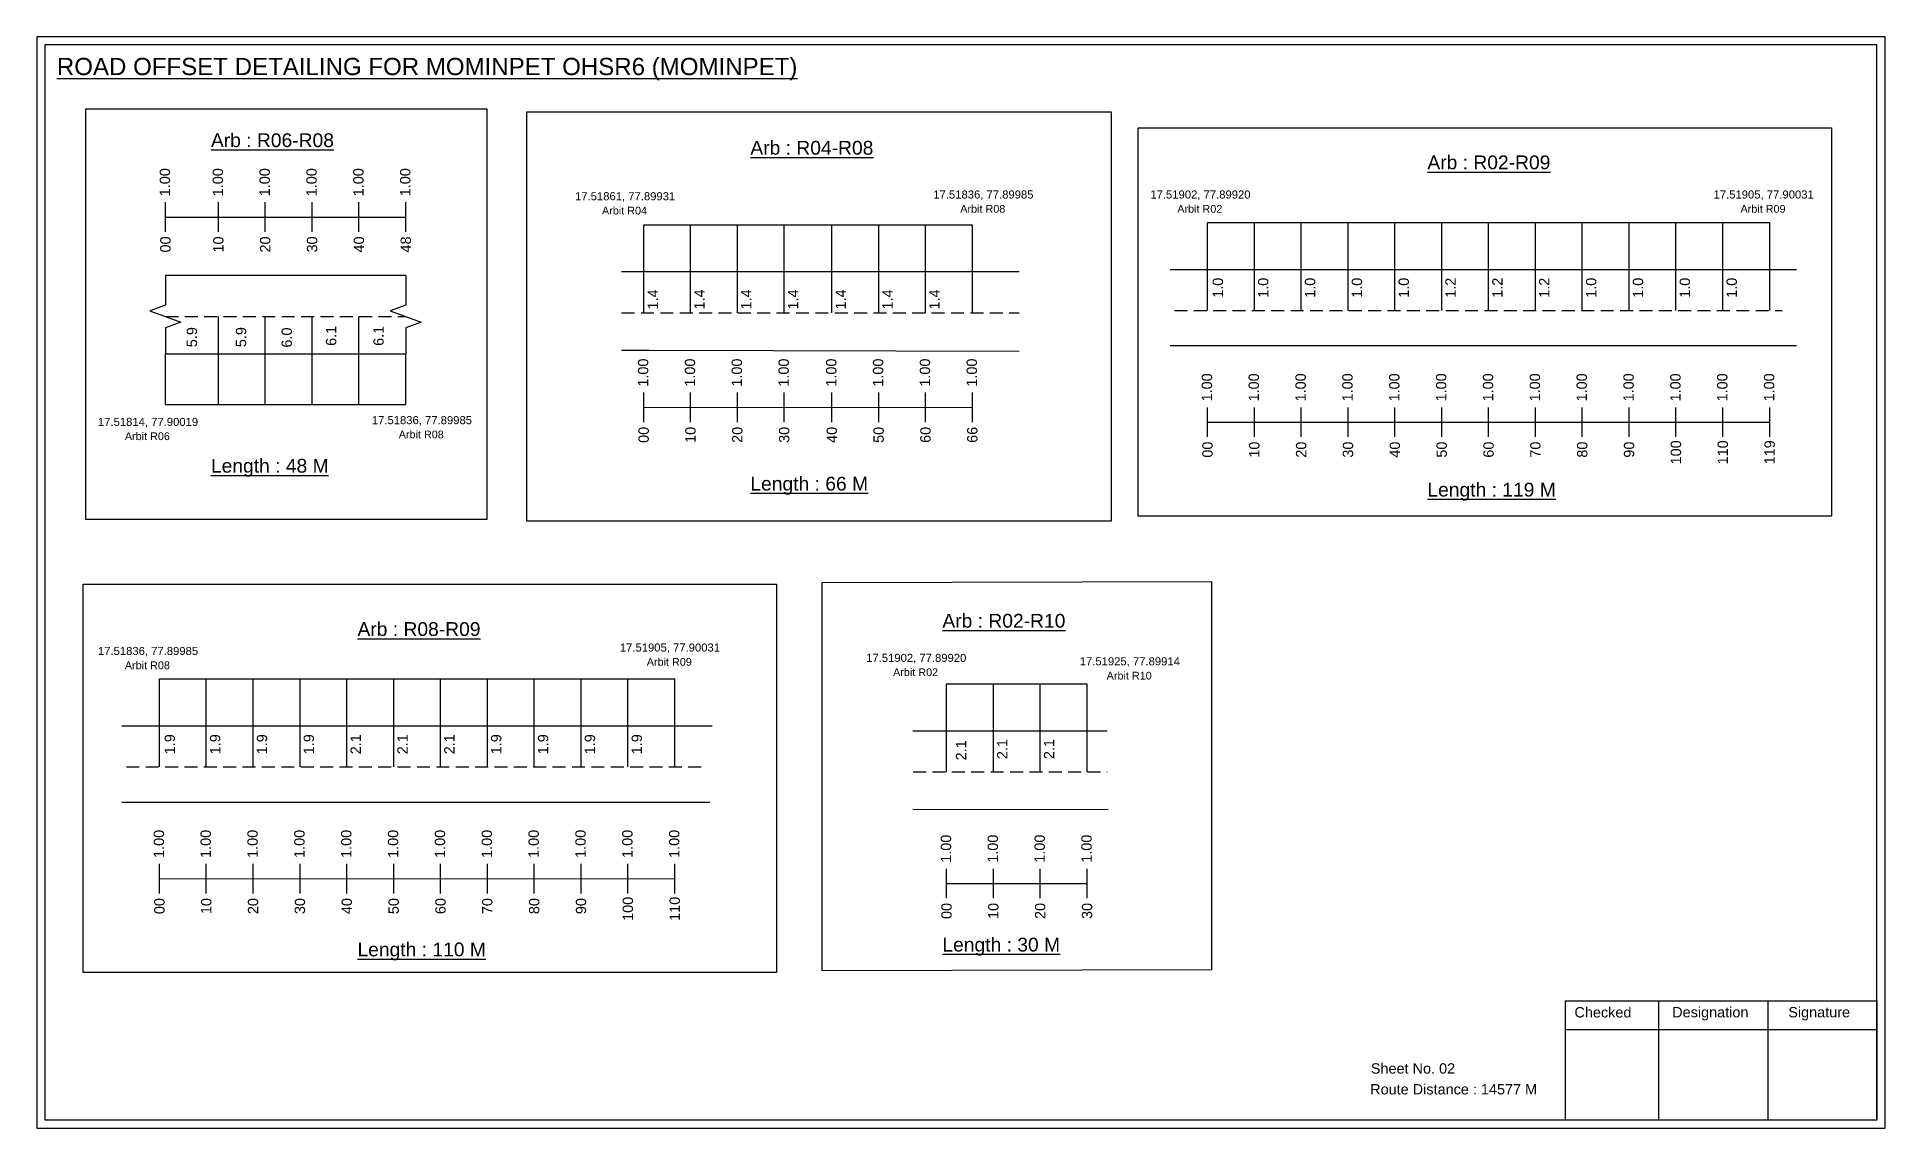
# Model space of a CAD drawing. Header units: inches. Extents: x 777 to 9331, y 1229 to 5049.
# Drawn here: x 3792 to 4328, y 1338 to 1655 of the extents above; entities that cross this region are included whole.
import ezdxf

# ---------------------------------------------------------------- set-up
doc = ezdxf.new("R2010")
doc.units = ezdxf.units.IN
doc.header["$MEASUREMENT"] = 0
doc.linetypes.add('DASHED2', pattern=[0.375, 0.25, -0.125])
doc.layers.add('PDF_Geometry', color=7, linetype='Continuous')
doc.layers.add('PDF_Text', color=5, linetype='Continuous')
doc.styles.add('PDF Arial', font='arial.ttf')
doc.styles.get("Standard").update_dxf_attribs({"font": 'arial.ttf'})

msp = doc.modelspace()

# ---------------------------------------------------------------- texts
at = {"color": 242, "true_color": 0xcd2027}
for s, height, p in [('%%UROAD OFFSET DETAILING FOR MOMINPET OHSR6 (MOMINPET)', 5, (3797.58, 1643.77)), ('%%UArb : R06-R08', 4, (3842.3, 1622.87)), ('%%UArb : R04-R08', 4, (3998.89, 1620.67)), ('%%UArb : R02-R09', 4, (4195.42, 1616.44)), ('%%ULength : 48 M', 4, (3842.3, 1528.37)), ('%%ULength : 66 M', 4, (3998.89, 1523.17)), ('%%ULength : 119 M', 4, (4195.42, 1521.44)), ('%%UArb : R02-R10', 4, (4054.63, 1483.37)), ('%%UArb : R08-R09', 4, (3884.84, 1480.97)), ('%%ULength : 110 M', 4, (3884.84, 1387.97)), ('%%ULength : 30 M', 4, (4054.63, 1389.37))]:
    msp.add_text(s, height=height, dxfattribs=at).set_placement(p)
at = {"color": 217, "true_color": 0x93278f}
for s, p in [('1.00', (3830.43, 1608.59)), ('1.00', (3845.8, 1608.59)), ('1.00', (3859.4, 1608.59)), ('1.00', (3873, 1608.59)), ('1.00', (3886.6, 1608.59)), ('1.00', (3900.2, 1608.59)), ('00', (3830.58, 1592.27)), ('10', (3845.95, 1592.27)), ('20', (3859.55, 1592.27)), ('30', (3873.15, 1592.27)), ('40', (3886.75, 1592.27)), ('48', (3900.35, 1592.27)), ('1.00', (3969.25, 1553.33)), ('1.00', (3982.85, 1553.33)), ('1.00', (3996.45, 1553.33)), ('1.00', (4010.05, 1553.33)), ('1.00', (4023.87, 1553.33)), ('1.00', (4037.47, 1553.33)), ('1.00', (4051.07, 1553.33)), ('1.00', (4064.67, 1553.33)), ('1.00', (4132.92, 1549.04)), ('1.00', (4146.52, 1549.04)), ('1.00', (4160.12, 1549.04)), ('1.00', (4173.72, 1549.04)), ('1.00', (4187.32, 1549.04)), ('1.00', (4200.92, 1549.04)), ('1.00', (4214.52, 1549.04)), ('1.00', (4228.12, 1549.04)), ('1.00', (4241.72, 1549.04)), ('1.00', (4255.32, 1549.04)), ('1.00', (4268.92, 1549.04)), ('1.00', (4282.52, 1549.04)), ('1.00', (4296.12, 1549.04)), ('00', (3969.4, 1537.01)), ('10', (3983, 1537.01)), ('20', (3996.6, 1537.01)), ('30', (4010.2, 1537.01)), ('40', (4024.02, 1537.01)), ('50', (4037.62, 1537.01)), ('60', (4051.22, 1537.01)), ('66', (4064.82, 1537.01)), ('00', (4133.07, 1532.72)), ('10', (4146.67, 1532.72)), ('20', (4160.27, 1532.72)), ('30', (4173.87, 1532.72)), ('40', (4187.47, 1532.72)), ('50', (4201.07, 1532.72)), ('60', (4214.67, 1532.72)), ('70', (4228.27, 1532.72)), ('80', (4241.87, 1532.72)), ('90', (4255.47, 1532.72)), ('100', (4269.07, 1530.76)), ('110', (4282.67, 1530.76)), ('119', (4296.27, 1530.77)), ('1.00', (3828.68, 1416.54)), ('1.00', (3842.28, 1416.54)), ('1.00', (3855.88, 1416.54)), ('1.00', (3869.48, 1416.54)), ('1.00', (3883.08, 1416.54)), ('1.00', (3896.68, 1416.54)), ('1.00', (3910.28, 1416.54)), ('1.00', (3923.88, 1416.54)), ('1.00', (3937.48, 1416.54)), ('1.00', (3951.08, 1416.54)), ('1.00', (3964.68, 1416.54)), ('1.00', (3978.28, 1416.54)), ('1.00', (4057.17, 1415.13)), ('1.00', (4070.77, 1415.13)), ('1.00', (4084.37, 1415.13)), ('1.00', (4097.97, 1415.13)), ('00', (3828.83, 1400.22)), ('10', (3842.43, 1400.22)), ('20', (3856.03, 1400.22)), ('30', (3869.63, 1400.22)), ('40', (3883.23, 1400.22)), ('50', (3896.83, 1400.22)), ('60', (3910.43, 1400.22)), ('70', (3924.03, 1400.22)), ('80', (3937.63, 1400.22)), ('90', (3951.23, 1400.22)), ('100', (3964.83, 1398.26)), ('110', (3978.43, 1398.26)), ('00', (4057.32, 1398.81)), ('10', (4070.92, 1398.81)), ('20', (4084.52, 1398.81)), ('30', (4098.12, 1398.81))]:
    msp.add_text(s, height=3, rotation=90, dxfattribs=at).set_placement(p)
at = {"color": 5}
for s, height, p in [('17.51861, 77.89931', 2.34, (3948, 1607.44)), ('17.51836, 77.89985', 2.34, (4052, 1607.94)), ('17.51902, 77.89920', 2.34, (4115, 1607.94)), ('17.51905, 77.90031', 2.34, (4278.5, 1607.94)), ('Arbit R04', 2.246, (3955.82, 1603.32)), ('Arbit R08', 2.246, (4059.82, 1603.82)), ('Arbit R02', 2.246, (4122.82, 1603.82)), ('Arbit R09', 2.246, (4286.32, 1603.82)), ('17.51814, 77.90019', 2.34, (3809.5, 1541.94)), ('Arbit R06', 2.246, (3817.32, 1537.82)), ('17.51836, 77.89985', 2.34, (3889, 1542.44)), ('Arbit R08', 2.246, (3896.82, 1538.32)), ('17.51836, 77.89985', 2.34, (3809.5, 1475.44)), ('17.51905, 77.90031', 2.34, (3961, 1476.44)), ('17.51902, 77.89920', 2.34, (4032.5, 1473.44)), ('Arbit R08', 2.246, (3817.32, 1471.32)), ('Arbit R09', 2.246, (3968.82, 1472.32)), ('Arbit R02', 2.246, (4040.32, 1469.32)), ('17.51925, 77.89914', 2.34, (4094.5, 1472.44)), ('Arbit R10', 2.246, (4102.32, 1468.32))]:
    msp.add_text(s, height=height, dxfattribs=at).set_placement(p)
for s, p in [('1.0', (4136.1, 1579.12)), ('1.0', (4149.26, 1579.12)), ('1.0', (4162.86, 1579.12)), ('1.0', (4176.46, 1579.12)), ('1.0', (4190.06, 1579.12)), ('1.2', (4203.66, 1579.12)), ('1.2', (4217.26, 1579.12)), ('1.2', (4230.86, 1579.12)), ('1.0', (4244.46, 1579.12)), ('1.0', (4258.06, 1579.12)), ('1.0', (4271.66, 1579.12)), ('1.0', (4285.26, 1579.12)), ('1.4', (3972.1, 1575.73)), ('1.4', (3985.59, 1575.73)), ('1.4', (3999.19, 1575.73)), ('1.4', (4012.79, 1575.73)), ('1.4', (4026.61, 1575.73)), ('1.4', (4040.21, 1575.73)), ('1.4', (4053.81, 1575.73)), ('5.9', (3838.26, 1564.79)), ('5.9', (3852.53, 1564.79)), ('6.0', (3865.79, 1564.67)), ('6.1', (3878.68, 1565.17)), ('6.1', (3892.45, 1565.17)), ('1.9', (3831.86, 1446.62)), ('1.9', (3845.02, 1446.62)), ('1.9', (3858.62, 1446.62)), ('1.9', (3872.22, 1446.62)), ('2.1', (3885.82, 1446.62)), ('2.1', (3899.42, 1446.62)), ('2.1', (3913.02, 1446.62)), ('1.9', (3926.62, 1446.62)), ('1.9', (3940.22, 1446.62)), ('1.9', (3953.82, 1446.62)), ('1.9', (3967.42, 1446.62)), ('2.1', (4061.56, 1444.84)), ('2.1', (4073.51, 1445.21)), ('2.1', (4087.11, 1445.21))]:
    msp.add_text(s, height=3, rotation=90).set_placement(p)
for s, p in [('Sheet No. 02', (4179.01, 1353.93)), ('Route Distance : 14577 M', (4178.82, 1347.88))]:
    msp.add_text(s, height=3).set_placement(p)
at = {"layer": 'PDF_Text', "color": 7, "attachment_point": 7, "style": 'PDF Arial'}
for s, insert, char_height in [('Checked', (4238.12, 1370.18), 3.001), ('Designation', (4266.49, 1369.35), 3.0006), ('Signature', (4300.18, 1369.35), 3.001)]:
    msp.add_mtext(s, dxfattribs=dict(at, insert=insert, char_height=char_height))

# ---------------------------------------------------------------- linework, layer by layer
at = {"color": 217, "true_color": 0x93278f}
for p, q in [((3829.1, 1598.3), (3829.1, 1606.85)), ((3844.47, 1598.3), (3844.47, 1606.85)), ((3858.07, 1598.3), (3858.07, 1606.85)), ((3871.67, 1598.3), (3871.67, 1606.85)), ((3885.27, 1598.3), (3885.27, 1606.85)), ((3898.87, 1598.3), (3898.87, 1606.85)), ((3829.1, 1602.56), (3898.87, 1602.56)), ((3967.93, 1543.04), (3967.93, 1551.6)), ((3981.53, 1543.04), (3981.53, 1551.6)), ((3995.13, 1543.04), (3995.13, 1551.6)), ((4008.73, 1543.04), (4008.73, 1551.6)), ((4022.54, 1543.04), (4022.54, 1551.6)), ((4036.14, 1543.04), (4036.14, 1551.6)), ((4049.74, 1543.04), (4049.74, 1551.6)), ((4063.34, 1543.04), (4063.34, 1551.6)), ((3967.93, 1547.31), (4063.34, 1547.37)), ((4131.59, 1538.74), (4131.59, 1547.3)), ((4145.19, 1538.74), (4145.19, 1547.3)), ((4158.79, 1538.74), (4158.79, 1547.3)), ((4172.39, 1538.74), (4172.39, 1547.3)), ((4185.99, 1538.74), (4185.99, 1547.3)), ((4199.59, 1538.74), (4199.59, 1547.3)), ((4213.19, 1538.74), (4213.19, 1547.3)), ((4226.79, 1538.74), (4226.79, 1547.3)), ((4240.39, 1538.74), (4240.39, 1547.3)), ((4253.99, 1538.74), (4253.99, 1547.3)), ((4267.59, 1538.74), (4267.59, 1547.3)), ((4281.19, 1538.74), (4281.19, 1547.3)), ((4294.79, 1538.74), (4294.79, 1547.3)), ((4131.59, 1543.01), (4294.79, 1543.04)), ((3827.36, 1406.24), (3827.36, 1414.8)), ((3840.96, 1406.24), (3840.96, 1414.8)), ((3854.56, 1406.24), (3854.56, 1414.8)), ((3868.16, 1406.24), (3868.16, 1414.8)), ((3881.76, 1406.24), (3881.76, 1414.8)), ((3895.36, 1406.24), (3895.36, 1414.8)), ((3908.96, 1406.24), (3908.96, 1414.8)), ((3922.56, 1406.24), (3922.56, 1414.8)), ((3936.16, 1406.24), (3936.16, 1414.8)), ((3949.76, 1406.24), (3949.76, 1414.8)), ((3963.36, 1406.24), (3963.36, 1414.8)), ((3976.96, 1406.24), (3976.96, 1414.8)), ((4055.85, 1404.83), (4055.85, 1413.39)), ((4069.45, 1404.83), (4069.45, 1413.39)), ((4083.05, 1404.83), (4083.05, 1413.39)), ((4096.65, 1404.83), (4096.65, 1413.39)), ((3827.36, 1410.51), (3976.96, 1410.54)), ((4055.85, 1409.1), (4096.65, 1409.11))]:
    msp.add_line(p, q, dxfattribs=at)
at = {"color": 5}
for p, q in [((3967.93, 1600.27), (4063.34, 1600.27)), ((4131.59, 1600.98), (4294.79, 1600.98)), ((3829.1, 1548.15), (3898.87, 1548.15)), ((3827.36, 1468.48), (3976.96, 1468.48)), ((4055.85, 1467.07), (4096.65, 1467.07))]:
    msp.add_line(p, q, dxfattribs=at)
for p, q in [((3967.93, 1574.73), (3967.93, 1600.27)), ((3981.53, 1574.73), (3981.53, 1600.27)), ((3995.13, 1574.73), (3995.13, 1600.27)), ((4008.73, 1574.73), (4008.73, 1600.27)), ((4022.54, 1574.73), (4022.54, 1600.27)), ((4036.14, 1574.73), (4036.14, 1600.27)), ((4049.74, 1574.73), (4049.74, 1600.27)), ((4063.34, 1574.73), (4063.34, 1600.27)), ((4131.59, 1575.44), (4131.59, 1600.98)), ((4145.19, 1575.44), (4145.19, 1600.98)), ((4158.79, 1575.44), (4158.79, 1600.98)), ((4172.39, 1575.44), (4172.39, 1600.98)), ((4185.99, 1575.44), (4185.99, 1600.98)), ((4199.59, 1575.44), (4199.59, 1600.98)), ((4213.19, 1575.44), (4213.19, 1600.98)), ((4226.79, 1575.44), (4226.79, 1600.98)), ((4240.39, 1575.44), (4240.39, 1600.98)), ((4253.99, 1575.44), (4253.99, 1600.98)), ((4267.59, 1575.44), (4267.59, 1600.98)), ((4281.19, 1575.44), (4281.19, 1600.98)), ((4294.79, 1575.44), (4294.79, 1600.98)), ((3898.87, 1585.57), (3829.1, 1585.57)), ((4076.94, 1586.62), (3961.52, 1586.62)), ((4120.72, 1587.33), (4302.62, 1587.33)), ((3844.47, 1548.15), (3844.47, 1573.69)), ((3858.07, 1548.15), (3858.07, 1573.69)), ((3871.67, 1548.15), (3871.67, 1573.69)), ((3885.27, 1548.15), (3885.27, 1573.69)), ((3829.1, 1562.89), (3898.87, 1562.89)), ((3829.1, 1548.15), (3829.1, 1562.89)), ((3898.87, 1548.15), (3898.87, 1562.89)), ((3961.52, 1563.93), (3969.57, 1563.93)), ((3969.57, 1563.93), (4076.94, 1563.63)), ((4302.62, 1565.14), (4120.72, 1565.14)), ((3827.36, 1442.94), (3827.36, 1468.48)), ((3840.96, 1442.94), (3840.96, 1468.48)), ((3854.56, 1442.94), (3854.56, 1468.48)), ((3868.16, 1442.94), (3868.16, 1468.48)), ((3881.76, 1442.94), (3881.76, 1468.48)), ((3895.36, 1442.94), (3895.36, 1468.48)), ((3908.96, 1442.94), (3908.96, 1468.48)), ((3922.56, 1442.94), (3922.56, 1468.48)), ((3936.16, 1442.94), (3936.16, 1468.48)), ((3949.76, 1442.94), (3949.76, 1468.48)), ((3963.36, 1442.94), (3963.36, 1468.48)), ((3976.96, 1442.94), (3976.96, 1468.48)), ((4055.85, 1441.53), (4055.85, 1467.07)), ((4069.45, 1441.53), (4069.45, 1467.07)), ((4083.05, 1441.53), (4083.05, 1467.07)), ((4096.65, 1441.53), (4096.65, 1467.07)), ((3816.48, 1454.83), (3987.83, 1454.83)), ((4046.01, 1453.42), (4102.5, 1453.42)), ((3987.14, 1432.64), (3816.48, 1432.64)), ((4046.01, 1430.73), (4102.72, 1430.6))]:
    msp.add_line(p, q)
at = {"linetype": 'DASHED2', "ltscale": 15}
for p, q in [((3829.1, 1573.69), (3898.87, 1573.69)), ((3961.52, 1574.73), (4076.94, 1574.73)), ((4121.99, 1575.44), (4298.4, 1575.44)), ((3817.75, 1442.94), (3985.35, 1442.94)), ((4046.16, 1441.53), (4102.5, 1441.53))]:
    msp.add_line(p, q, dxfattribs=at)
for points in [[(3806, 1633.99), (3922.35, 1633.99), (3922.35, 1514.78), (3806, 1514.78)], [(3934, 1633.1), (4103.61, 1633.1), (4103.61, 1514.28), (3934, 1514.28)], [(4111.5, 1628.46), (4312.74, 1628.46), (4312.74, 1515.78), (4111.5, 1515.78)], [(3805.26, 1495.96), (4006.5, 1495.96), (4006.5, 1383.28), (3805.26, 1383.28)], [(4019.76, 1496.46), (4132.76, 1496.75), (4132.76, 1384.07), (4019.76, 1383.78)]]:
    msp.add_lwpolyline(points, close=True)
at = {"linetype": 'Continuous'}
for points in [[(3829.1, 1585.57), (3829.1, 1576.96), (3824.6, 1575.33), (3833.6, 1572.05), (3829.1, 1570.41), (3829.1, 1562.89)], [(3898.87, 1585.57), (3898.87, 1576.96), (3894.37, 1575.33), (3903.37, 1572.05), (3898.87, 1570.41), (3898.87, 1562.89)]]:
    msp.add_lwpolyline(points, dxfattribs=at)
at = {"layer": 'PDF_Geometry'}
for points in [[(3791.8, 1654.84), (3791.8, 1338.13), (4328.27, 1338.13), (4328.27, 1654.84)], [(3794.13, 1652.51), (3794.13, 1340.55), (4325.85, 1340.55), (4325.85, 1652.51)]]:
    msp.add_lwpolyline(points, close=True, dxfattribs=at)
at = {"layer": 'PDF_Geometry', "color": 242, "true_color": 0xcc1f26}
msp.add_lwpolyline([(4325.85, 1340.45), (4235.51, 1340.45), (4235.51, 1375.07), (4325.85, 1375.07)], close=True, dxfattribs=at)
for points in [[(4262.49, 1375.07), (4262.49, 1340.45)], [(4294.22, 1375.07), (4294.22, 1340.45)], [(4235.51, 1366.69), (4325.85, 1366.69)]]:
    msp.add_lwpolyline(points, dxfattribs=at)

msp.set_redraw_order([(e.dxf.handle, doc.entitydb.next_handle()) for e in msp.query("TEXT MTEXT ATTDEF DIMENSION ARC_DIMENSION")])  # texts and dimensions are drawn at this point

doc.saveas('drawing.dxf')
